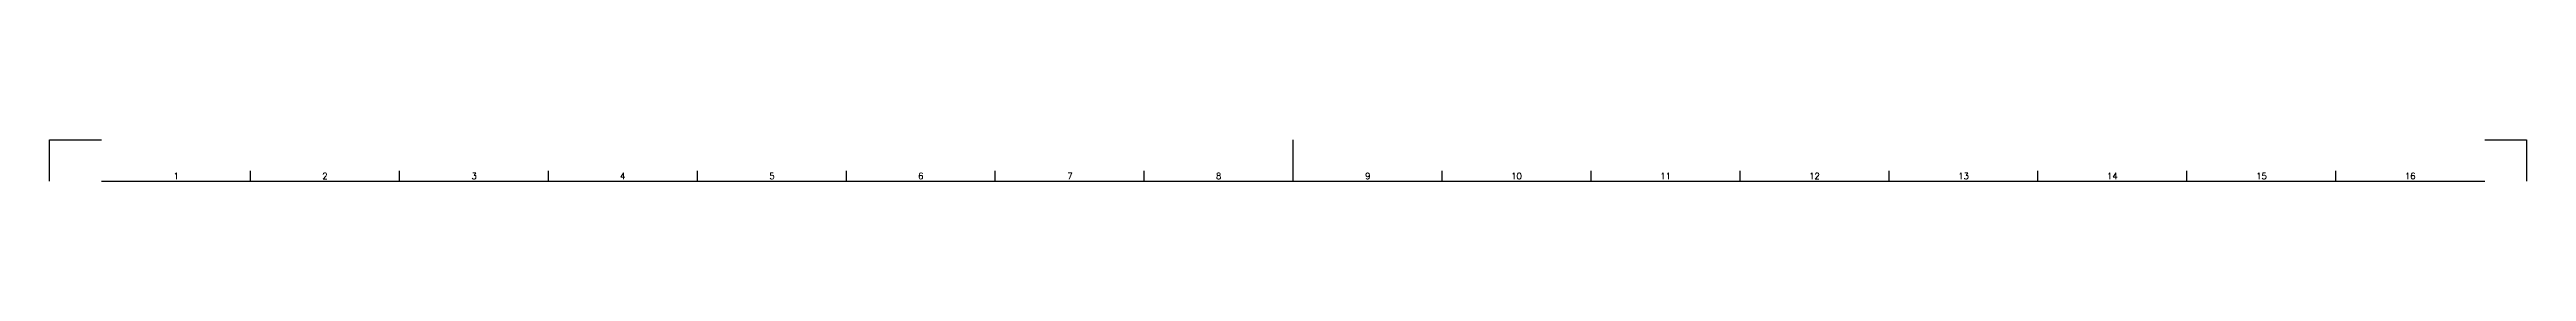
# Model space of a CAD drawing. Header units: millimetres. Extents: x 0 to 1189, y 0 to 841.
# Drawn here: x 0 to 1189, y 821 to 841 of the extents above; entities that cross this region are included whole.
import ezdxf
from ezdxf.enums import TextEntityAlignment as Align

# ---------------------------------------------------------------- set-up
doc = ezdxf.new("R2010")
doc.units = ezdxf.units.MM
doc.styles.add('Roman', font='romans.shx', dxfattribs={"bigfont": 'extfont2.shx'})

msp = doc.modelspace()

# ---------------------------------------------------------------- texts
at = {"style": 'Roman'}
for s, p in [('1', (60.8, 822)), ('2', (132.2, 822)), ('3', (203.8, 822)), ('4', (275.2, 822)), ('5', (346.8, 822)), ('6', (418.2, 822)), ('7', (489.8, 822)), ('8', (561.2, 822)), ('9', (632.8, 822)), ('10', (704.2, 822)), ('11', (775.8, 822)), ('12', (847.2, 822)), ('13', (918.8, 822)), ('14', (990.2, 822)), ('15', (1061.8, 822)), ('16', (1133.2, 822))]:
    msp.add_text(s, height=3, dxfattribs=at).set_placement(p, align=Align.CENTER)

# ---------------------------------------------------------------- linework, layer by layer
for p, q in [((0, 841), (25, 841)), ((0, 821), (0, 841)), ((597, 821), (597, 841)), ((1169, 841), (1189, 841)), ((1189, 841), (1189, 821)), ((25, 821), (1169, 821)), ((96.5, 821), (96.5, 826)), ((168, 821), (168, 826)), ((239.5, 821), (239.5, 826)), ((311, 821), (311, 826)), ((382.5, 821), (382.5, 826)), ((454, 821), (454, 826)), ((525.5, 821), (525.5, 826)), ((597, 821), (597, 826)), ((668.5, 821), (668.5, 826)), ((740, 821), (740, 826)), ((811.5, 821), (811.5, 826)), ((883, 821), (883, 826)), ((954.5, 821), (954.5, 826)), ((1026, 821), (1026, 826)), ((1097.5, 821), (1097.5, 826))]:
    msp.add_line(p, q)

msp.set_redraw_order([(e.dxf.handle, doc.entitydb.next_handle()) for e in msp.query("TEXT MTEXT ATTDEF DIMENSION ARC_DIMENSION")])  # texts and dimensions are drawn at this point

doc.saveas('drawing.dxf')
